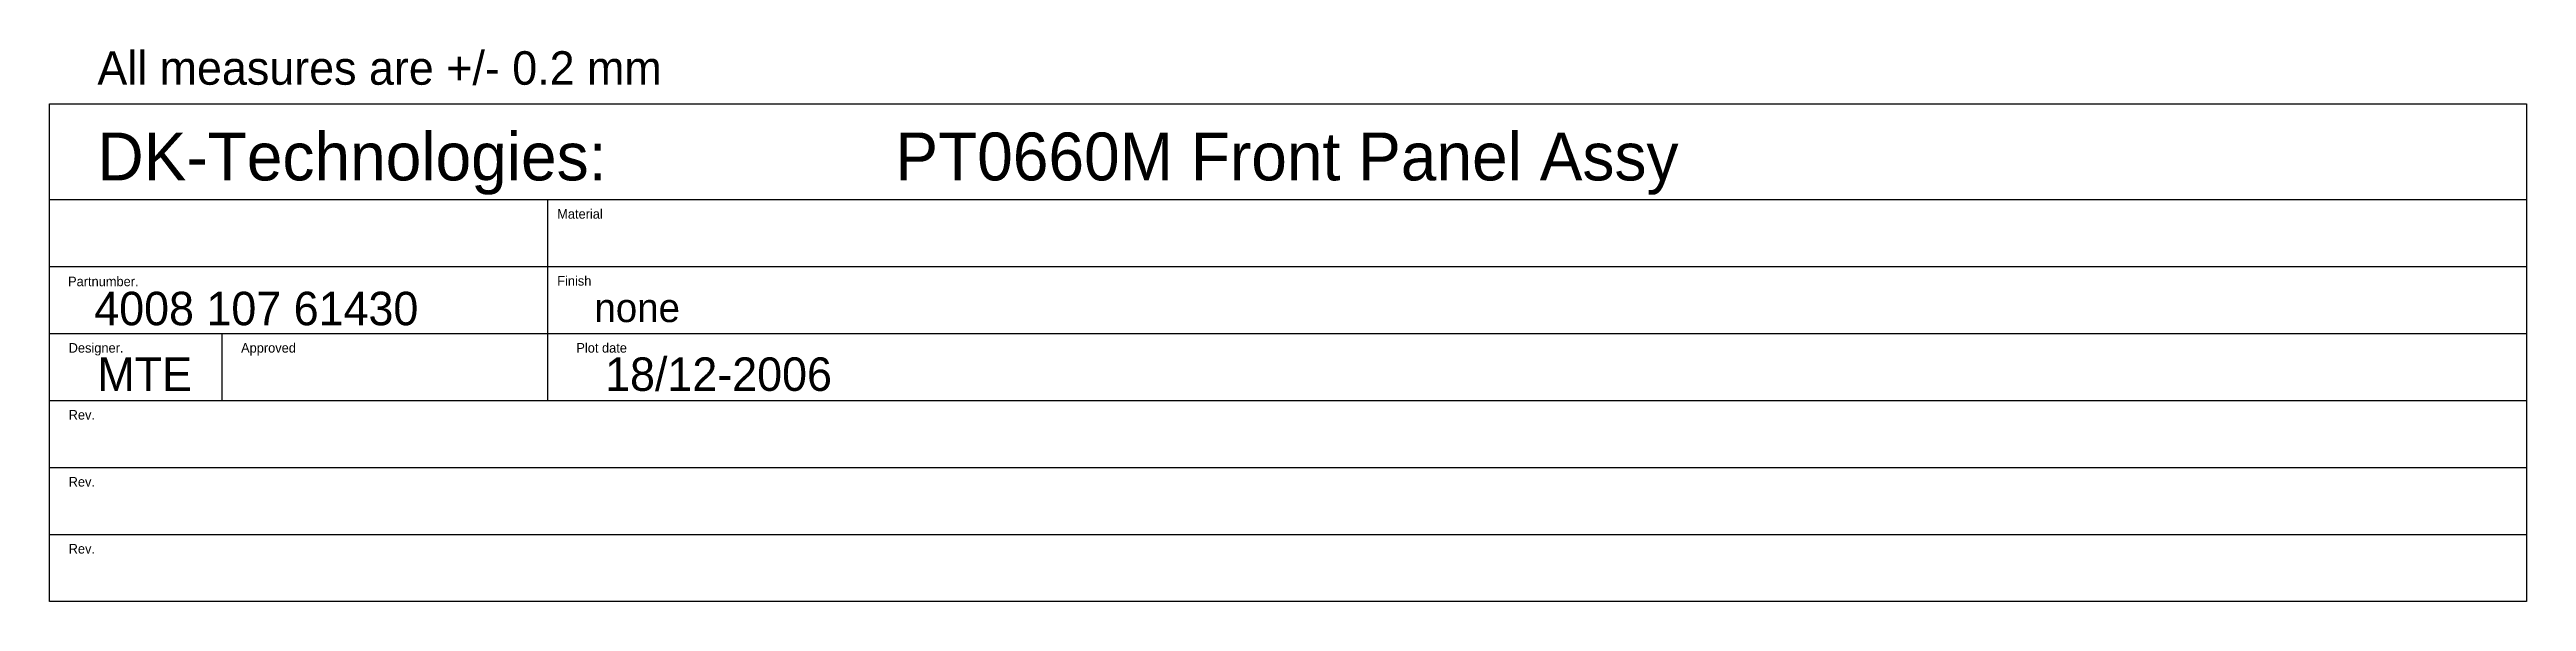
# Model space of a CAD drawing. Header units: millimetres. Extents: x -35 to 294, y -42 to 783.
# Drawn here: x 35.1 to 293.7, y -42.2 to 15.5 of the extents above; entities that cross this region are included whole.
import ezdxf

# ---------------------------------------------------------------- set-up
doc = ezdxf.new("R2010")
doc.units = ezdxf.units.MM
doc.layers.add('ramme_head', color=2, linetype='Continuous')

msp = doc.modelspace()

# ---------------------------------------------------------------- texts
at = {"layer": 'ramme_head', "color": 0}
for s, height, p in [('All measures are +/- 0.2 mm', 3.5, (40.08, 11.81)), ('DK-Technologies:', 5, (40.08, 1.81)), ('PT0660M Front Panel Assy', 5, (123.38, 1.81)), ('Material', 1, (88.08, -2.19)), ('Partnumber.', 1, (37.02, -9.25)), ('4008 107 61430', 3.5, (39.75, -13.33)), ('Finish', 1, (88.08, -9.19)), ('none', 3, (91.97, -13)), ('Designer.', 1, (37.08, -16.19)), ('Approved', 1, (55.08, -16.19)), ('Plot date', 1, (90.08, -16.19)), ('MTE', 3.5, (40.08, -20.19)), ('18/12-2006', 3.5, (93.08, -20.19)), ('Rev.', 1, (37.08, -23.19)), ('Rev.', 1, (37.08, -30.19)), ('Rev.', 1, (37.08, -37.19))]:
    msp.add_text(s, height=height, dxfattribs=at).set_placement(p)

# ---------------------------------------------------------------- linework, layer by layer
at = {"layer": 'ramme_head', "color": 0}
for p, q in [((35.08, -42.19), (35.08, 9.81)), ((35.08, 9.81), (293.66, 9.81)), ((293.65, 9.8), (293.65, -42.2)), ((35.08, -0.19), (293.66, -0.19)), ((87.08, -0.19), (87.08, -7.19)), ((35.08, -7.19), (293.66, -7.19)), ((87.08, -7.19), (87.08, -14.19)), ((35.08, -14.19), (293.66, -14.19)), ((53.08, -14.19), (53.08, -21.19)), ((87.08, -14.19), (87.08, -21.19)), ((35.08, -21.19), (293.66, -21.19)), ((35.08, -28.19), (293.66, -28.19)), ((35.08, -35.19), (293.66, -35.19)), ((293.66, -42.19), (35.08, -42.19))]:
    msp.add_line(p, q, dxfattribs=at)

msp.set_redraw_order([(e.dxf.handle, doc.entitydb.next_handle()) for e in msp.query("TEXT MTEXT ATTDEF DIMENSION ARC_DIMENSION")])  # texts and dimensions are drawn at this point

doc.saveas('drawing.dxf')
